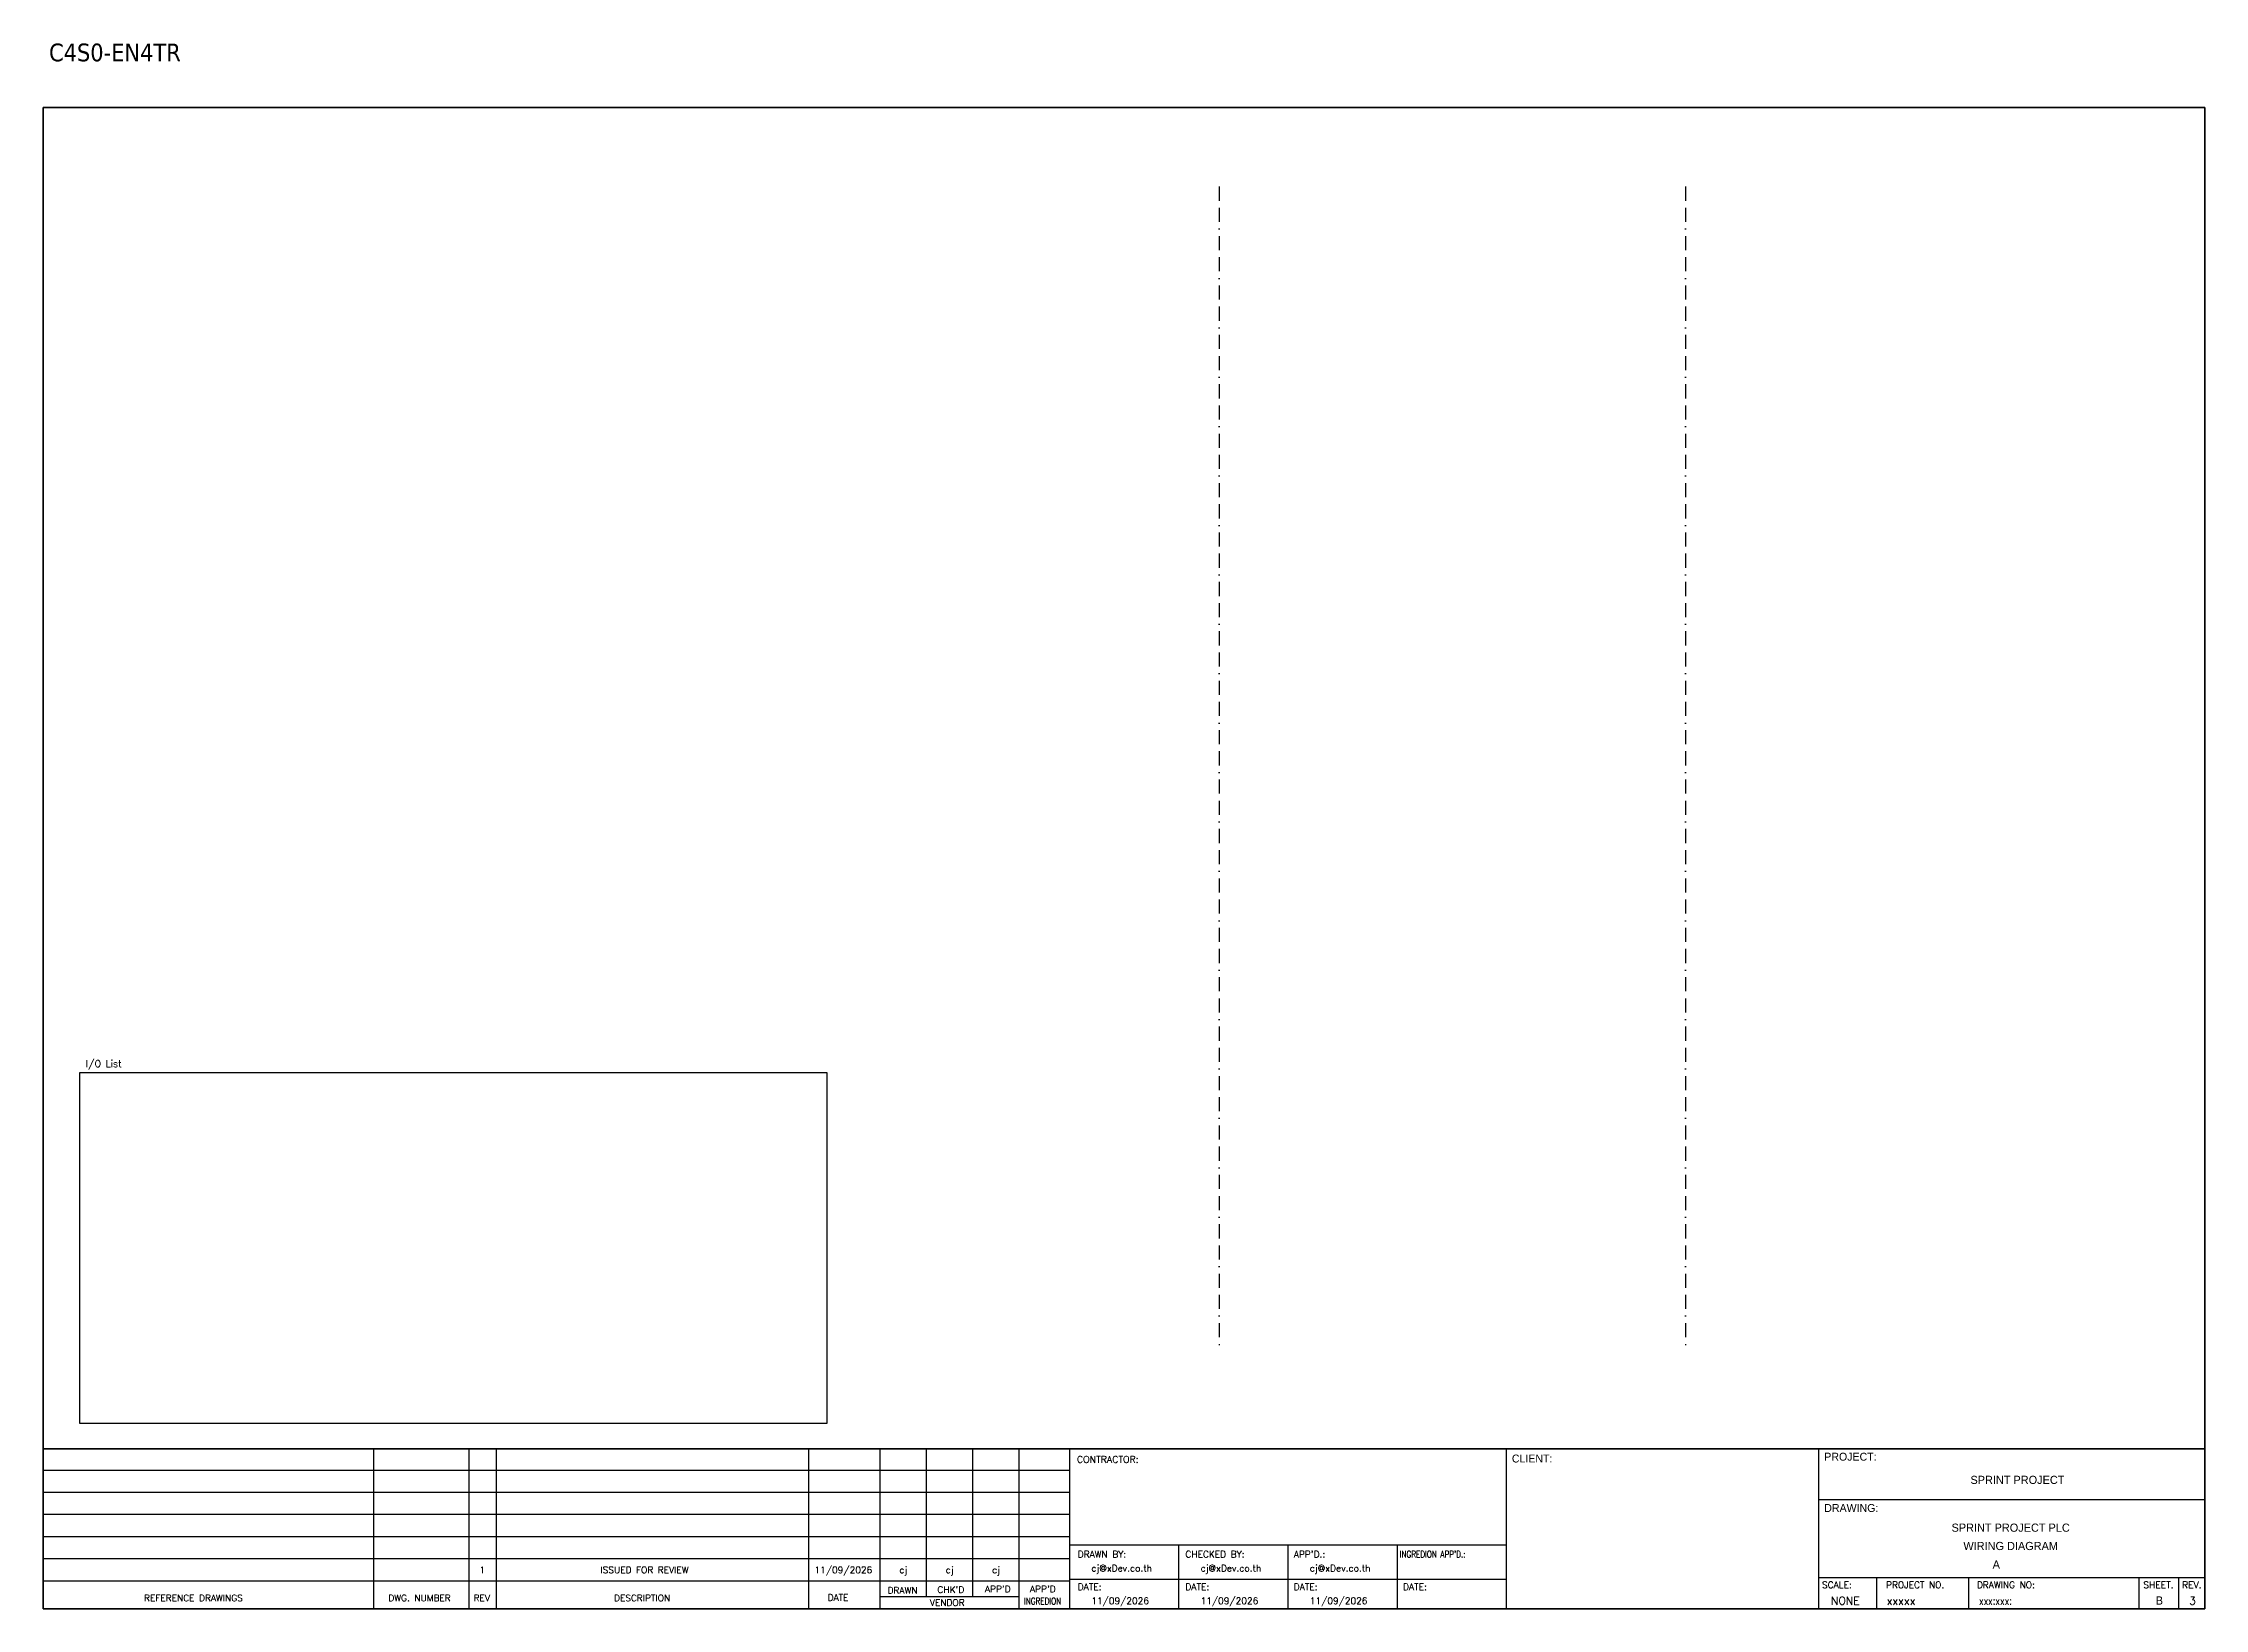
# Model space of a CAD drawing. Header units: millimetres. Extents: x 0 to 62600, y 0 to 14837.
# Drawn here: x 0 to 3893, y 3004 to 5824 of the extents above; entities that cross this region are included whole.
import ezdxf
from ezdxf.enums import TextEntityAlignment as Align

# ---------------------------------------------------------------- set-up
doc = ezdxf.new("R2010")
doc.units = ezdxf.units.MM
doc.linetypes.add('BORDERX2', pattern=[88.9, 25.4, -12.7, 25.4, -12.7, 0, -12.7])
for name, color, linetype in [('GT_1', 9, 'Continuous'), ('HELPPOINT', 7, 'Continuous'), ('MEMBER', 7, 'Continuous'), ('x01001-FrameArea', 2, 'BORDERX2')]:
    doc.layers.add(name, color=color, linetype=linetype)
doc.styles.add('HTX11', font='O8111901')
doc.styles.add('ROMANS', font='romans.shx', dxfattribs={"width": 0.85, "height": 25})
doc.styles.add('Tahoma', font='')
doc.styles.get('Tahoma').set_extended_font_data('Tahoma')

msp = doc.modelspace()

# ---------------------------------------------------------------- texts
at = {"color": 2, "style": 'Tahoma'}
msp.add_text('C4S0-EN4TR', height=32, dxfattribs=at).set_placement((10.4, 5791.5))
at = {"color": 4, "ltscale": 100, "style": 'HTX11'}
for s, p in [('SPRINT PROJECT', (3555.9, 3236.4)), ('SPRINT PROJECT PLC', (3543.7, 3150.3)), ('WIRING DIAGRAM', (3543.7, 3117.3))]:
    msp.add_text(s, height=14.693, dxfattribs=at).set_placement(p, align=Align.MIDDLE_CENTER)
at = {"style": 'HTX11'}
for tag, text, height, p in [('A', 'A', 14.8, (3517.8, 3084)), ('B', 'CHASSIS C4 SLOT 0', 14.821, (3811.6, 3019.1))]:
    msp.add_attdef(tag, text=text, height=height, dxfattribs=at).set_placement(p, align=Align.MIDDLE_CENTER)
at = {"layer": 'GT_1', "color": 4, "style": 'HTX11'}
for s, p in [('CLIENT:', (2645.3, 3267.7)), ('PROJECT:', (3208, 3271)), ('DRAWING:', (3208, 3178.6))]:
    msp.add_text(s, height=14.25, dxfattribs=at).set_placement(p)
at = {"layer": 'MEMBER', "color": 4, "ltscale": 0.8, "style": 'ROMANS'}
for s, height, p in [('I/O List', 12.35, (76.6, 3979.8)), ('CONTRACTOR:', 12.35, (1861.9, 3267)), ('DRAWN BY:', 11.88, (1863.4, 3096.4)), ('cj@xDev.co.th', 11.875, (1887.8, 3071.4)), ('CHECKED BY:', 11.875, (2057.3, 3096.4)), ('cj@xDev.co.th', 11.875, (2084.6, 3071.4)), ("APP'D.:", 11.88, (2252.5, 3096.4)), ('cj@xDev.co.th', 11.875, (2281.3, 3071.4)), ('DRAWN', 11.88, (1520.8, 3031.5)), ("CHK'D", 11.88, (1610.6, 3032.7)), ("APP'D", 11.88, (1696.2, 3033.9)), ("APP'D", 11.88, (1777.4, 3033.9)), ('DATE:', 11.88, (1863.4, 3037.8)), ('DATE:', 11.88, (2057.3, 3037.8)), ('DATE:', 11.88, (2252.5, 3037.8)), ('DATE:', 11.88, (2449.3, 3037.8)), ('SCALE:', 11.88, (3204, 3041.3)), ('PROJECT NO.', 11.875, (3319.2, 3041.3)), ('DRAWING NO:', 11.875, (3482.9, 3041.3)), ('SHEET.', 12, (3782.7, 3041.3)), ('REV.', 12, (3852.6, 3041.3)), ('REFERENCE DRAWINGS', 11.875, (181.4, 3017.7)), ('DWG. NUMBER', 11.875, (621.6, 3017.7)), ('REV', 11.88, (775.1, 3017.7)), ('DESCRIPTION', 11.875, (1028, 3017.7)), ('DATE', 11.88, (1412.8, 3018.4)), ('VENDOR', 11.88, (1596.9, 3009.3)), ('11/09/2026', 11.88, (1887.8, 3012.7)), ('11/09/2026', 11.88, (2084.6, 3012.7)), ('11/09/2026', 11.88, (2281.3, 3012.7)), ('NONE', 14.23, (3220, 3011.6)), ('xxxxx', 14.23, (3320.4, 3011.6))]:
    msp.add_text(s, height=height, dxfattribs=at).set_placement(p)
for s, height, p in [('1', 11.9, (790.9, 3074.1)), ('ISSUED FOR REVIEW', 11.875, (1083, 3074.1)), ('11/09/2026', 11.88, (1441.2, 3074.1)), ('cj', 11.88, (1549.1, 3074.1)), ('cj', 11.88, (1632.6, 3074.1)), ('cj', 11.88, (1716.2, 3074.1))]:
    msp.add_text(s, height=height, dxfattribs=at).set_placement(p, align=Align.MIDDLE_CENTER)
at = {"layer": 'MEMBER', "color": 4, "ltscale": 0.8, "style": 'ROMANS', "width": 0.8}
for s, height, p in [("INGREDION APP'D.:", 11.875, (2443.3, 3096.4)), ('INGREDION', 11.88, (1766.6, 3012.2)), ('xxx:xxx:', 14.23, (3486.6, 3011.6))]:
    msp.add_text(s, height=height, dxfattribs=at).set_placement(p)
at = {"layer": 'MEMBER', "color": 4, "ltscale": 0.8, "style": 'ROMANS'}
msp.add_text('3', height=14.2, dxfattribs=at).set_placement((3871.2, 3011.6), align=Align.CENTER)

# ---------------------------------------------------------------- linework, layer by layer
at = {"color": 4}
for p, q in [((3302.3, 3060.3), (3302.3, 3004.2)), ((3467.6, 3060.3), (3467.6, 3004.2))]:
    msp.add_line(p, q, dxfattribs=at)
at = {"color": 4, "ltscale": 0.5}
for p, q in [((3774.7, 3060.3), (3774.7, 3004.2)), ((3774.7, 3060.3), (3774.7, 3004.2)), ((3845.9, 3060.3), (3845.9, 3004.2)), ((3845.9, 3060.3), (3845.9, 3004.2))]:
    msp.add_line(p, q, dxfattribs=at)
msp.add_lwpolyline([(65.7, 3970.1), (1411.5, 3970.1), (1411.5, 3338), (65.7, 3338)], close=True)
at = {"layer": 'GT_1', "color": 4}
for p, q in [((595.4, 3004.2), (595.4, 3292.4)), ((767.3, 3004.2), (767.3, 3292.4)), ((816.4, 3004.2), (816.4, 3292.4)), ((1379.1, 3004.2), (1379.1, 3292.4)), ((1507.4, 3004.2), (1507.4, 3292.4)), ((1591, 3026), (1591, 3292.4)), ((1674.5, 3026), (1674.5, 3292.4)), ((1757.8, 3004.2), (1757.8, 3292.4)), ((1848.8, 3004.2), (1848.8, 3292.4)), ((2635.8, 3004.2), (2635.8, 3292.4)), ((3198.1, 3004.2), (3198.1, 3292.4)), ((3198.1, 3004.2), (3198.1, 3292.4)), ((3198.1, 3004.2), (3198.1, 3292.4)), ((1848.8, 3253.5), (0, 3253.5)), ((1848.8, 3213.7), (0, 3213.7)), ((1848.8, 3173.8), (0, 3173.8)), ((1848.8, 3133.9), (0, 3133.9)), ((2635.8, 3118.5), (1848.8, 3118.5)), ((2045.6, 3004.2), (2045.6, 3118.5)), ((2242.3, 3004.2), (2242.3, 3118.5)), ((2439.1, 3004.2), (2439.1, 3118.5)), ((1848.8, 3094), (0, 3094)), ((1848.7, 3054), (0, 3054)), ((2635.8, 3057.1), (1848.8, 3057.1)), ((3198.1, 3060.3), (3893.3, 3060.3)), ((1757.8, 3026), (1507.4, 3026))]:
    msp.add_line(p, q, dxfattribs=at)
at = {"layer": 'HELPPOINT', "color": 4, "lineweight": 35}
for p, q in [((0, 3004.2), (0, 5708.4)), ((0, 5708.4), (3893.3, 5708.4)), ((0, 3004.2), (0, 5708.4)), ((0, 5708.4), (3893.3, 5708.4)), ((3893.3, 5708.4), (3893.3, 3004.2)), ((3893.3, 5708.4), (3893.3, 3004.2)), ((3893.3, 3004.2), (0, 3004.2)), ((3893.3, 3004.2), (0, 3004.2))]:
    msp.add_line(p, q, dxfattribs=at)
at = {"layer": 'HELPPOINT', "color": 4}
for p, q in [((3198.1, 3200.8), (3893.3, 3200.8)), ((3198.1, 3200.8), (3893.3, 3200.8)), ((3198.1, 3060.3), (3893.3, 3060.3))]:
    msp.add_line(p, q, dxfattribs=at)
at = {"layer": 'MEMBER', "color": 4, "lineweight": 35}
msp.add_line((0, 3292.4), (3893.3, 3292.4), dxfattribs=at)
msp.add_line((0, 3292.4), (3893.3, 3292.4), dxfattribs=at)
at = {"layer": 'MEMBER', "color": 4}
for p, q in [((3198.1, 3200.8), (3893.3, 3200.8)), ((3198.1, 3200.8), (3893.3, 3200.8)), ((3198.1, 3060.3), (3893.3, 3060.3)), ((3198.1, 3060.3), (3893.3, 3060.3))]:
    msp.add_line(p, q, dxfattribs=at)
at = {"layer": 'x01001-FrameArea'}
for p, q in [((2118.2, 5565.8), (2118.2, 3479.3)), ((2958, 5565.8), (2958, 3479.3))]:
    msp.add_line(p, q, dxfattribs=at)

msp.set_redraw_order([(e.dxf.handle, doc.entitydb.next_handle()) for e in msp.query("TEXT MTEXT ATTDEF DIMENSION ARC_DIMENSION")])  # texts and dimensions are drawn at this point

doc.saveas('drawing.dxf')
